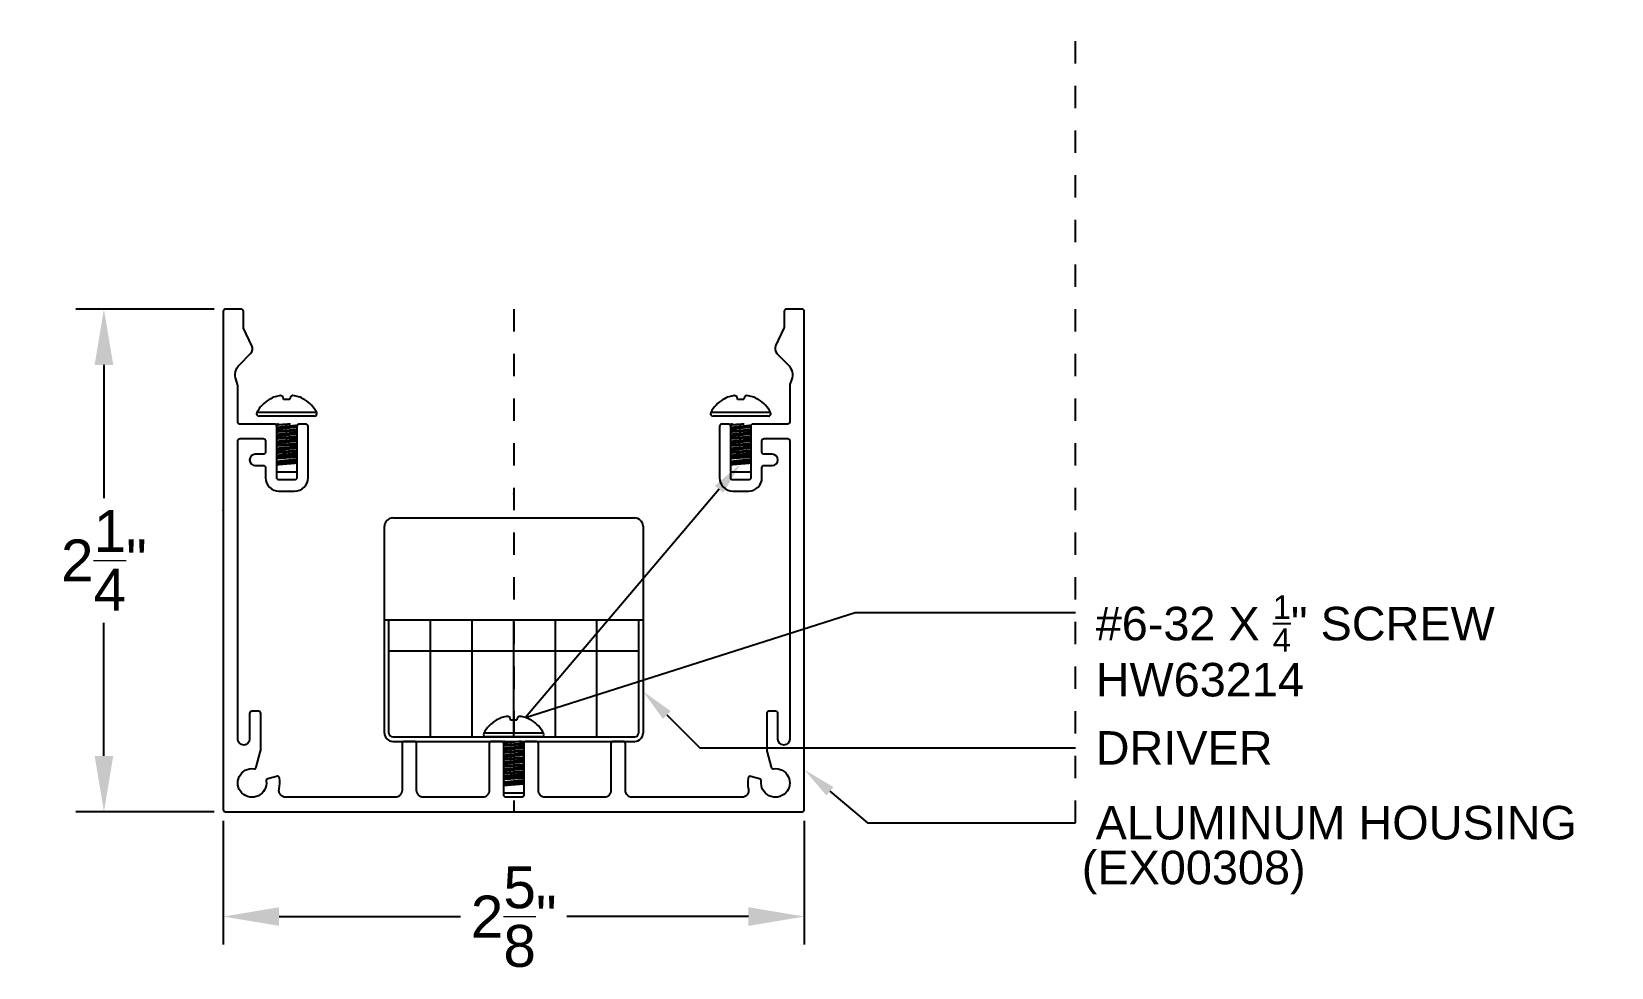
# Model space of a CAD drawing. Extents: x -2.16 to 4.91, y -0.7 to 3.49.
import ezdxf
from ezdxf import colors
from ezdxf.entities.mleader import LeaderData, LeaderLine
from ezdxf.math import Vec2, Vec3

# ---------------------------------------------------------------- set-up
doc = ezdxf.new("R2010")
doc.units = 0
doc.header["$LTSCALE"] = 0.5
doc.header["$MEASUREMENT"] = 0
doc.linetypes.add('PHANTOM', pattern=[0.5, 0.25, -0.05, 0.05, -0.05, 0.05, -0.05])
doc.layers.get('0').update_dxf_attribs({"color": 255, "linetype": 'CONTINUOUS'})
doc.layers.get('Defpoints').update_dxf_attribs({"linetype": 'CONTINUOUS'})
doc.layers.add('Construction', color=60, linetype='PHANTOM', plot=False)
doc.layers.add('CUST DWG', color=60, linetype='CONTINUOUS', lineweight=20)
for name, color, linetype in [('Driver', 210, 'CONTINUOUS'), ('FAB DWG', 221, 'CONTINUOUS'), ('Hardware', 242, 'CONTINUOUS'), ('Housing', 150, 'CONTINUOUS')]:
    doc.layers.add(name, color=color, linetype=linetype)
doc.styles.get("Standard").update_dxf_attribs({"font": 'arial.ttf'})
doc.dimstyles.get("Standard").update_dxf_attribs({"dimtxt": 0.18, "dimasz": 0.18, "dimexe": 0.18, "dimexo": 0.0625, "dimgap": 0.09, "dimtad": 0, "dimtih": 1, "dimtoh": 1, "dimdec": 4, "dimzin": 0, "dimdsep": 46, "dimtxsty": 'Standard', "dimcen": 0.09, "dimadec": 0, "dimazin": 0, "dimtfac": 1, "dimtdec": 4, "dimtofl": 0, "dimtmove": 0, "dimatfit": 3, "dimfxl": 1, "dimtolj": 1, "dimtzin": 0, "dimarcsym": 0})

msp = doc.modelspace()

# ---------------------------------------------------------------- texts
at = {"layer": 'FAB DWG', "transparency": 16777216, "insert": (2.54165, -0.17436), "char_height": 0.15, "width": 2.3076853, "attachment_point": 1}
msp.add_mtext('(EX00308)', dxfattribs=at)

# ---------------------------------------------------------------- blocks, each defined once
blk = doc.blocks.new('*D0')
at = {"layer": 'CUST DWG', "color": 0, "lineweight": -2, "transparency": 16777216}
for p, q in [((-1.34, 2.2502), (-1.9589, 2.2502)), ((-1.8339, 2.0002), (-1.8339, 1.4044)), ((-1.8339, 0.2502), (-1.8339, 0.8461)), ((-1.34, 0.0002), (-1.9589, 0.0002))]:
    blk.add_line(p, q, dxfattribs=at)
at = {"layer": 'CUST DWG', "color": 0, "transparency": 16777216}
for points in [[(-1.8755, 2.0002), (-1.7922, 2.0002), (-1.8339, 2.2502)], [(-1.8755, 0.2502), (-1.7922, 0.2502), (-1.8339, 0.0002)]]:
    blk.add_solid(points, dxfattribs=at)
at = {"layer": 'Defpoints', "color": 0, "transparency": 16777216}
for p in [(-1.29, 2.2502), (-1.8339, 0.0002), (-1.29, 0.0002)]:
    blk.add_point(p, dxfattribs=at)
at = {"layer": 'CUST DWG', "color": 0, "transparency": 16777216, "insert": (-1.8339, 1.1252), "char_height": 0.1875, "attachment_point": 5}
blk.add_mtext('\\A1;2{\\H1x;\\S1/4;}"', dxfattribs=at)
blk = doc.blocks.new('*D1')
at = {"layer": 'CUST DWG', "color": 0, "lineweight": -2, "transparency": 16777216}
for p, q in [((-1.3, -0.0398), (-1.3, -0.594)), ((1.3, -0.0398), (1.3, -0.594)), ((-1.05, -0.469), (-0.2378, -0.469)), ((1.05, -0.469), (0.2378, -0.469))]:
    blk.add_line(p, q, dxfattribs=at)
at = {"layer": 'CUST DWG', "color": 0, "transparency": 16777216}
for points in [[(-1.05, -0.4273), (-1.05, -0.5106), (-1.3, -0.469)], [(1.05, -0.4273), (1.05, -0.5106), (1.3, -0.469)]]:
    blk.add_solid(points, dxfattribs=at)
at = {"layer": 'Defpoints', "color": 0, "transparency": 16777216}
for p in [(-1.3, 0.0102), (1.3, 0.0102), (1.3, -0.469)]:
    blk.add_point(p, dxfattribs=at)
at = {"layer": 'CUST DWG', "color": 0, "transparency": 16777216, "insert": (0, -0.469), "char_height": 0.1875, "attachment_point": 5}
blk.add_mtext('\\A1;2{\\H1x;\\S5/8;}"', dxfattribs=at)

# ---------------------------------------------------------------- dimensions: what is measured, and where the dimension line sits
at = {"layer": 'CUST DWG', "transparency": 16777216}
dim = msp.add_linear_dim(base=(-1.83386, 0.00025), p1=(-1.29, 2.25025), p2=(-1.29, 0.00025), angle=90, dimstyle='Standard', override={"dimtxt": 0.1875, "dimasz": 0.25, "dimexe": 0.125, "dimexo": 0.05, "dimgap": 0.06, "dimlunit": 4, "dimadec": 3, "dimtdec": 3}, dxfattribs=at)
dim.commit()
dim.dimension.update_dxf_attribs({"geometry": '*D0', "text_midpoint": (-1.83386, 1.12525)})
dim = msp.add_linear_dim(base=(1.3, -0.46896), p1=(-1.3, 0.01025), p2=(1.3, 0.01025), dimstyle='Standard', override={"dimtxt": 0.1875, "dimasz": 0.25, "dimexe": 0.125, "dimexo": 0.05, "dimgap": 0.06, "dimlunit": 4, "dimadec": 3, "dimtdec": 3}, dxfattribs=at)
dim.commit()
dim.dimension.update_dxf_attribs({"geometry": '*D1', "text_midpoint": (0, -0.46896)})

# ---------------------------------------------------------------- linework, layer by layer
at = {"ltscale": 0.5, "transparency": 16777216}
msp.add_point((0, 1.42267), dxfattribs=at)
at = {"layer": 'Construction', "ltscale": 0.5, "transparency": 16777216}
for p, q in [((2.51396, -0.04995), (2.51396, 3.49232)), ((0, 2.25025), (0, 0.00025))]:
    msp.add_line(p, q, dxfattribs=at)
msp.add_point((-1.3, 1.34997), dxfattribs=at)
at = {"layer": 'Driver', "transparency": 16777216}
for p, q in [((-0.5785, 0.35225), (-0.5785, 1.27825)), ((-0.5415, 1.31525), (0.5415, 1.31525)), ((0.5785, 1.27825), (0.5785, 0.35225)), ((-0.5785, 0.85855), (0.5785, 0.85855)), ((-0.5585, 0.35225), (-0.5585, 0.85855)), ((-0.3724, 0.33525), (-0.3724, 0.85855)), ((-0.1862, 0.33525), (-0.1862, 0.85855)), ((0, 0.33525), (0, 0.85855)), ((0.1862, 0.33525), (0.1862, 0.85855)), ((0.3724, 0.33525), (0.3724, 0.85855)), ((0.5585, 0.85855), (0.5585, 0.35225)), ((-0.5585, 0.72055), (0.5585, 0.72055)), ((-0.5415, 0.33525), (0.5415, 0.33525)), ((-0.5415, 0.31525), (0.5415, 0.31525))]:
    msp.add_line(p, q, dxfattribs=at)
for centre, radius, start, end in [((-0.5415, 1.27825), 0.037, 90, 180), ((0.5415, 1.27825), 0.037, 0, 90), ((-0.5415, 0.35225), 0.037, 180, 270), ((-0.5415, 0.35225), 0.017, 180, 270), ((0.5415, 0.35225), 0.037, 270, 0), ((0.5415, 0.35225), 0.017, 270, 0)]:
    msp.add_arc(centre, radius, start, end, dxfattribs=at)
at = {"layer": 'Hardware', "linetype": 'Continuous', "lineweight": 25, "transparency": 16777216}
for p, q in [((-1.09384, 1.84565), (-1.09509, 1.84565)), ((-1.02964, 1.84565), (-1.03179, 1.85782)), ((-1.00161, 1.84565), (-1.02964, 1.84565)), ((-0.99946, 1.85782), (-1.00161, 1.84565)), ((-0.93616, 1.84565), (-0.93741, 1.84565)), ((0.93741, 1.84565), (0.93616, 1.84565)), ((1.00161, 1.84565), (0.99946, 1.85782)), ((1.02964, 1.84565), (1.00161, 1.84565)), ((1.03179, 1.85782), (1.02964, 1.84565)), ((1.09509, 1.84565), (1.09384, 1.84565)), ((-0.88189, 1.78741), (-1.14936, 1.78741)), ((-0.89166, 1.77125), (-1.13959, 1.77125)), ((1.14936, 1.78741), (0.88189, 1.78741)), ((1.13959, 1.77125), (0.89166, 1.77125)), ((-1.06062, 1.60875), (-1.02146, 1.60875)), ((0.97062, 1.60875), (1.00979, 1.60875)), ((-1.06062, 1.52125), (-0.97062, 1.52125)), ((0.97062, 1.52125), (1.06062, 1.52125)), ((-0.07822, 0.40965), (-0.07946, 0.40965)), ((-0.01402, 0.40965), (-0.01616, 0.42182)), ((0.01402, 0.40965), (-0.01402, 0.40965)), ((0.01616, 0.42182), (0.01402, 0.40965)), ((0.07946, 0.40965), (0.07822, 0.40965)), ((0.13374, 0.35141), (-0.13374, 0.35141)), ((0.12396, 0.33525), (-0.12396, 0.33525)), ((-0.045, 0.17275), (-0.00583, 0.17275)), ((-0.045, 0.08525), (0.045, 0.08525))]:
    msp.add_line(p, q, dxfattribs=at)
at = {"layer": 'Hardware', "linetype": 'Continuous', "lineweight": 25, "transparency": 16777216, "flags": 128}
for points in [[(-1.05225, 1.73525), (-1.05779, 1.73474), (-1.06464, 1.73407), (-1.0657, 1.73395)], [(0.979, 1.73525), (0.97346, 1.73474), (0.96661, 1.73407), (0.96555, 1.73395)], [(0.04501, 0.30562), (0.04216, 0.30534), (0.0345, 0.30465), (0.02622, 0.30395), (0.01755, 0.30328), (0.00874, 0.30263), (0, 0.30204), (-0.00874, 0.30145), (-0.01755, 0.30081), (-0.02622, 0.30013), (-0.0345, 0.29944), (-0.04216, 0.29874), (-0.045, 0.29846)]]:
    msp.add_lwpolyline(points, dxfattribs=at)
at = {"layer": 'Hardware', "linetype": 'Continuous', "lineweight": 25, "transparency": 16777216}
for centre, radius, start, end in [((-1.01563, 1.7172), 0.15105, 121.742095, 152.299923), ((-1.016, 1.71532), 0.15181, 110.172699, 120.849387), ((-1.02983, 1.73741), 0.12642, 96.076796, 107.740846), ((-1.05246, 1.82823), 0.0361, 55.059022, 75.153668), ((-0.97879, 1.82823), 0.0361, 104.846332, 124.940978), ((-1.00142, 1.73741), 0.12642, 72.259154, 83.923204), ((-1.01525, 1.71532), 0.15181, 59.150613, 69.827301), ((-1.01563, 1.7172), 0.15105, 27.700077, 58.257905), ((1.01562, 1.7172), 0.15105, 121.742095, 152.299923), ((1.01525, 1.71532), 0.15181, 110.172699, 120.849387), ((1.00142, 1.73741), 0.12642, 96.076796, 107.740846), ((0.97879, 1.82823), 0.0361, 55.059022, 75.153668), ((1.05246, 1.82823), 0.0361, 104.846332, 124.940978), ((1.02983, 1.73741), 0.12642, 72.259154, 83.923204), ((1.016, 1.71532), 0.15181, 59.150613, 69.827301), ((1.01562, 1.7172), 0.15105, 27.700077, 58.257905), ((-1.13959, 1.78228), 0.01104, 152.299923, 270), ((-0.89166, 1.78228), 0.01104, 270, 27.700077), ((0.89166, 1.78228), 0.01104, 152.299923, 270), ((1.13959, 1.78228), 0.01104, 270, 27.700077), ((-0.0142, 0.30141), 0.12642, 96.076796, 107.740846), ((-0.03684, 0.39223), 0.0361, 55.059022, 75.153668), ((0.03684, 0.39223), 0.0361, 104.846332, 124.940978), ((0.0142, 0.30141), 0.12642, 72.259154, 83.923204), ((0, 0.2812), 0.15105, 121.742095, 152.299923), ((-0.00037, 0.27932), 0.15181, 110.172699, 120.849387), ((0.00037, 0.27932), 0.15181, 59.150613, 69.827301), ((0, 0.2812), 0.15105, 27.700077, 58.257905), ((-0.12396, 0.34628), 0.01104, 152.299923, 270), ((0.12396, 0.34628), 0.01104, 270, 27.700077)]:
    msp.add_arc(centre, radius, start, end, dxfattribs=at)
for points, knots in [([(-0.99972, 1.73525), (-1.00209, 1.73507), (-1.00736, 1.73469), (-1.01563, 1.73414), (-1.02446, 1.73355), (-1.03328, 1.7329), (-1.04195, 1.73223), (-1.05023, 1.73153), (-1.0569, 1.73093), (-1.06069, 1.73056), (-1.06207, 1.73042)], [0.40924848, 0.40924848, 0.40924848, 0.40924848, 0.44153543, 0.48034854, 0.51916164, 0.55899839, 0.59954837, 0.64046472, 0.68138106, 0.70616109, 0.70616109, 0.70616109, 0.70616109]), ([(-0.96955, 1.72976), (-0.96986, 1.7297), (-0.97124, 1.72944), (-0.9741, 1.72899), (-0.97885, 1.7283), (-0.9848, 1.72753), (-0.99192, 1.7267), (-0.99962, 1.72587), (-1.00759, 1.72508), (-1.01563, 1.72437), (-1.02366, 1.72366), (-1.03163, 1.72287), (-1.03933, 1.72205), (-1.04645, 1.72121), (-1.05273, 1.7204), (-1.05738, 1.71972), (-1.05978, 1.71933), (-1.06062, 1.71918)], [0.10649482, 0.10649482, 0.10649482, 0.10649482, 0.11947315, 0.16216405, 0.20598935, 0.25957326, 0.31362556, 0.36744263, 0.4203392, 0.47169951, 0.52305982, 0.57595639, 0.62977346, 0.68382576, 0.73740967, 0.78985787, 0.82250496, 0.82250496, 0.82250496, 0.82250496]), ([(-1.01563, 1.71656), (-1.01828, 1.71632), (-1.02366, 1.71584), (-1.03163, 1.71506), (-1.03933, 1.71423), (-1.04645, 1.7134), (-1.05273, 1.71258), (-1.05738, 1.7119), (-1.05977, 1.71152), (-1.06062, 1.71137)], [0, 0, 0, 0, 0.10888429, 0.22102547, 0.33511811, 0.44970944, 0.56330778, 0.67449842, 0.74387232, 0.74387232, 0.74387232, 0.74387232]), ([(-1.01563, 1.70679), (-1.02425, 1.70623), (-1.03333, 1.70557), (-1.04865, 1.70433), (-1.05506, 1.70376), (-1.06062, 1.70322)], [0, 0, 0, 0, 0.25, 0.25, 0.44994078, 0.44994078, 0.44994078, 0.44994078]), ([(-1.01563, 1.70289), (-1.01855, 1.70269), (-1.02446, 1.7023), (-1.03328, 1.70165), (-1.04195, 1.70098), (-1.05023, 1.70028), (-1.05637, 1.69973), (-1.0597, 1.69941), (-1.06062, 1.69931)], [0, 0, 0, 0, 0.07469065, 0.15135117, 0.2293842, 0.30812225, 0.3868603, 0.41809835, 0.41809835, 0.41809835, 0.41809835]), ([(-0.97062, 1.72175), (-0.97114, 1.72166), (-0.97168, 1.72157), (-0.97408, 1.72118), (-0.97621, 1.72086), (-0.98345, 1.71987), (-0.98941, 1.71916), (-1.00226, 1.71778), (-1.00911, 1.71712), (-1.01563, 1.71656)], [0.33618841, 0.33618841, 0.33618841, 0.33618841, 0.375, 0.375, 0.5, 0.5, 0.75, 0.75, 1, 1, 1, 1]), ([(-0.97062, 1.71036), (-0.97155, 1.71027), (-0.97488, 1.70995), (-0.98102, 1.7094), (-0.9893, 1.7087), (-0.99797, 1.70803), (-1.00679, 1.70738), (-1.0127, 1.70699), (-1.01563, 1.70679)], [0.58190165, 0.58190165, 0.58190165, 0.58190165, 0.6131397, 0.69187775, 0.7706158, 0.84864883, 0.92530935, 1, 1, 1, 1]), ([(-0.97062, 1.70646), (-0.97619, 1.70591), (-0.9826, 1.70535), (-0.99792, 1.70411), (-1.007, 1.70345), (-1.01563, 1.70289)], [0.55005922, 0.55005922, 0.55005922, 0.55005922, 0.75, 0.75, 1, 1, 1, 1]), ([(-0.97062, 1.69831), (-0.9717, 1.69812), (-0.97415, 1.69773), (-0.97885, 1.69705), (-0.9848, 1.69628), (-0.99192, 1.69545), (-0.99962, 1.69462), (-1.00759, 1.69383), (-1.01297, 1.69336), (-1.01563, 1.69312)], [0.25621606, 0.25621606, 0.25621606, 0.25621606, 0.34378676, 0.43669614, 0.55029369, 0.66488422, 0.77897607, 0.89111647, 1, 1, 1, 1]), ([(1.03153, 1.73525), (1.02916, 1.73507), (1.02389, 1.73469), (1.01562, 1.73414), (1.00679, 1.73355), (0.99797, 1.7329), (0.9893, 1.73223), (0.98102, 1.73153), (0.97435, 1.73093), (0.97056, 1.73056), (0.96918, 1.73042)], [0.40924848, 0.40924848, 0.40924848, 0.40924848, 0.44153543, 0.48034854, 0.51916164, 0.55899839, 0.59954837, 0.64046472, 0.68138106, 0.70616109, 0.70616109, 0.70616109, 0.70616109]), ([(1.0617, 1.72976), (1.06139, 1.7297), (1.06001, 1.72944), (1.05715, 1.72899), (1.0524, 1.7283), (1.04645, 1.72753), (1.03933, 1.7267), (1.03163, 1.72587), (1.02366, 1.72508), (1.01562, 1.72437), (1.00759, 1.72366), (0.99962, 1.72287), (0.99192, 1.72205), (0.9848, 1.72121), (0.97852, 1.7204), (0.97387, 1.71972), (0.97147, 1.71933), (0.97062, 1.71918)], [0.10649482, 0.10649482, 0.10649482, 0.10649482, 0.11947315, 0.16216405, 0.20598935, 0.25957326, 0.31362556, 0.36744263, 0.4203392, 0.47169951, 0.52305982, 0.57595639, 0.62977346, 0.68382576, 0.73740967, 0.78985787, 0.82250496, 0.82250496, 0.82250496, 0.82250496]), ([(1.01562, 1.71656), (1.01297, 1.71632), (1.00759, 1.71584), (0.99962, 1.71506), (0.99192, 1.71423), (0.9848, 1.7134), (0.97852, 1.71258), (0.97387, 1.7119), (0.97148, 1.71152), (0.97062, 1.71137)], [0, 0, 0, 0, 0.10888429, 0.22102547, 0.33511811, 0.44970944, 0.56330778, 0.67449842, 0.74387232, 0.74387232, 0.74387232, 0.74387232]), ([(1.01562, 1.70679), (1.007, 1.70623), (0.99792, 1.70557), (0.9826, 1.70433), (0.97619, 1.70376), (0.97062, 1.70322)], [0, 0, 0, 0, 0.25, 0.25, 0.44994078, 0.44994078, 0.44994078, 0.44994078]), ([(1.01562, 1.70289), (1.0127, 1.70269), (1.00679, 1.7023), (0.99797, 1.70165), (0.9893, 1.70098), (0.98102, 1.70028), (0.97488, 1.69973), (0.97155, 1.69941), (0.97062, 1.69931)], [0, 0, 0, 0, 0.07469065, 0.15135117, 0.2293842, 0.30812225, 0.3868603, 0.41809835, 0.41809835, 0.41809835, 0.41809835]), ([(1.06062, 1.72175), (1.06011, 1.72166), (1.05957, 1.72157), (1.05717, 1.72118), (1.05504, 1.72086), (1.0478, 1.71987), (1.04184, 1.71916), (1.02899, 1.71778), (1.02214, 1.71712), (1.01562, 1.71656)], [0.33618841, 0.33618841, 0.33618841, 0.33618841, 0.375, 0.375, 0.5, 0.5, 0.75, 0.75, 1, 1, 1, 1]), ([(1.06062, 1.71036), (1.0597, 1.71027), (1.05637, 1.70995), (1.05023, 1.7094), (1.04195, 1.7087), (1.03328, 1.70803), (1.02446, 1.70738), (1.01855, 1.70699), (1.01562, 1.70679)], [0.58190165, 0.58190165, 0.58190165, 0.58190165, 0.6131397, 0.69187775, 0.7706158, 0.84864883, 0.92530935, 1, 1, 1, 1]), ([(1.06062, 1.70646), (1.05506, 1.70591), (1.04865, 1.70535), (1.03333, 1.70411), (1.02425, 1.70345), (1.01562, 1.70289)], [0.55005922, 0.55005922, 0.55005922, 0.55005922, 0.75, 0.75, 1, 1, 1, 1]), ([(1.06062, 1.69831), (1.05955, 1.69812), (1.0571, 1.69773), (1.0524, 1.69705), (1.04645, 1.69628), (1.03933, 1.69545), (1.03163, 1.69462), (1.02366, 1.69383), (1.01828, 1.69336), (1.01562, 1.69312)], [0.25621606, 0.25621606, 0.25621606, 0.25621606, 0.34378676, 0.43669614, 0.55029369, 0.66488422, 0.77897607, 0.89111647, 1, 1, 1, 1]), ([(-1.01563, 1.69312), (-1.02214, 1.69256), (-1.02899, 1.6919), (-1.04184, 1.69052), (-1.0478, 1.68981), (-1.05504, 1.68881), (-1.05717, 1.6885), (-1.05957, 1.68811), (-1.06011, 1.68802), (-1.06062, 1.68793)], [0, 0, 0, 0, 0.25, 0.25, 0.5, 0.5, 0.625, 0.625, 0.66381159, 0.66381159, 0.66381159, 0.66381159]), ([(-1.01563, 1.68531), (-1.01828, 1.68507), (-1.02366, 1.68459), (-1.03163, 1.68381), (-1.03933, 1.68298), (-1.04645, 1.68215), (-1.05273, 1.68133), (-1.05738, 1.68065), (-1.05977, 1.68027), (-1.06062, 1.68012)], [0, 0, 0, 0, 0.10888429, 0.22102547, 0.33511811, 0.44970944, 0.56330778, 0.67449842, 0.74387232, 0.74387232, 0.74387232, 0.74387232]), ([(-1.01563, 1.67554), (-1.02425, 1.67498), (-1.03333, 1.67432), (-1.04865, 1.67308), (-1.05506, 1.67251), (-1.06062, 1.67197)], [0, 0, 0, 0, 0.25, 0.25, 0.44994078, 0.44994078, 0.44994078, 0.44994078]), ([(-1.01563, 1.67164), (-1.01855, 1.67144), (-1.02446, 1.67105), (-1.03328, 1.6704), (-1.04195, 1.66973), (-1.05023, 1.66903), (-1.05637, 1.66848), (-1.0597, 1.66816), (-1.06062, 1.66806)], [0, 0, 0, 0, 0.07469065, 0.15135117, 0.2293842, 0.30812225, 0.3868603, 0.41809835, 0.41809835, 0.41809835, 0.41809835]), ([(-1.01563, 1.66187), (-1.02214, 1.66131), (-1.02899, 1.66065), (-1.04184, 1.65927), (-1.0478, 1.65856), (-1.05504, 1.65756), (-1.05717, 1.65725), (-1.05957, 1.65686), (-1.06011, 1.65677), (-1.06062, 1.65668)], [0, 0, 0, 0, 0.25, 0.25, 0.5, 0.5, 0.625, 0.625, 0.66381159, 0.66381159, 0.66381159, 0.66381159]), ([(-1.01563, 1.65406), (-1.01828, 1.65382), (-1.02366, 1.65334), (-1.03163, 1.65256), (-1.03933, 1.65173), (-1.04645, 1.6509), (-1.05273, 1.65008), (-1.05738, 1.6494), (-1.05977, 1.64902), (-1.06062, 1.64887)], [0, 0, 0, 0, 0.10888429, 0.22102547, 0.33511811, 0.44970944, 0.56330778, 0.67449842, 0.74387232, 0.74387232, 0.74387232, 0.74387232]), ([(-1.01563, 1.64429), (-1.02425, 1.64373), (-1.03333, 1.64307), (-1.04865, 1.64183), (-1.05506, 1.64126), (-1.06062, 1.64072)], [0, 0, 0, 0, 0.25, 0.25, 0.44994078, 0.44994078, 0.44994078, 0.44994078]), ([(-1.01563, 1.64039), (-1.01855, 1.64019), (-1.02446, 1.6398), (-1.03328, 1.63915), (-1.04195, 1.63848), (-1.05023, 1.63778), (-1.05637, 1.63723), (-1.0597, 1.63691), (-1.06062, 1.63681)], [0, 0, 0, 0, 0.07469065, 0.15135117, 0.2293842, 0.30812225, 0.3868603, 0.41809835, 0.41809835, 0.41809835, 0.41809835]), ([(-1.01563, 1.63062), (-1.02214, 1.63006), (-1.02899, 1.6294), (-1.04184, 1.62802), (-1.0478, 1.62731), (-1.05504, 1.62631), (-1.05717, 1.626), (-1.05957, 1.62561), (-1.06011, 1.62552), (-1.06062, 1.62543)], [0, 0, 0, 0, 0.25, 0.25, 0.5, 0.5, 0.625, 0.625, 0.66381159, 0.66381159, 0.66381159, 0.66381159]), ([(-0.97062, 1.6905), (-0.97114, 1.69041), (-0.97168, 1.69032), (-0.97408, 1.68993), (-0.97621, 1.68961), (-0.98345, 1.68862), (-0.98941, 1.68791), (-1.00226, 1.68653), (-1.00911, 1.68587), (-1.01563, 1.68531)], [0.33618841, 0.33618841, 0.33618841, 0.33618841, 0.375, 0.375, 0.5, 0.5, 0.75, 0.75, 1, 1, 1, 1]), ([(-0.97062, 1.67911), (-0.97155, 1.67902), (-0.97488, 1.6787), (-0.98102, 1.67815), (-0.9893, 1.67745), (-0.99797, 1.67678), (-1.00679, 1.67613), (-1.0127, 1.67574), (-1.01563, 1.67554)], [0.58190165, 0.58190165, 0.58190165, 0.58190165, 0.6131397, 0.69187775, 0.7706158, 0.84864883, 0.92530935, 1, 1, 1, 1]), ([(-0.97062, 1.67521), (-0.97619, 1.67466), (-0.9826, 1.6741), (-0.99792, 1.67286), (-1.007, 1.6722), (-1.01563, 1.67164)], [0.55005922, 0.55005922, 0.55005922, 0.55005922, 0.75, 0.75, 1, 1, 1, 1]), ([(-0.97062, 1.66706), (-0.9717, 1.66687), (-0.97415, 1.66648), (-0.97885, 1.6658), (-0.9848, 1.66503), (-0.99192, 1.6642), (-0.99962, 1.66337), (-1.00759, 1.66258), (-1.01297, 1.66211), (-1.01563, 1.66187)], [0.25621606, 0.25621606, 0.25621606, 0.25621606, 0.34378676, 0.43669614, 0.55029369, 0.66488422, 0.77897607, 0.89111647, 1, 1, 1, 1]), ([(-0.97062, 1.65925), (-0.97114, 1.65916), (-0.97168, 1.65907), (-0.97408, 1.65868), (-0.97621, 1.65836), (-0.98345, 1.65737), (-0.98941, 1.65666), (-1.00226, 1.65528), (-1.00911, 1.65462), (-1.01563, 1.65406)], [0.33618841, 0.33618841, 0.33618841, 0.33618841, 0.375, 0.375, 0.5, 0.5, 0.75, 0.75, 1, 1, 1, 1]), ([(-0.97062, 1.64786), (-0.97155, 1.64777), (-0.97488, 1.64745), (-0.98102, 1.6469), (-0.9893, 1.6462), (-0.99797, 1.64553), (-1.00679, 1.64488), (-1.0127, 1.64449), (-1.01563, 1.64429)], [0.58190165, 0.58190165, 0.58190165, 0.58190165, 0.6131397, 0.69187775, 0.7706158, 0.84864883, 0.92530935, 1, 1, 1, 1]), ([(-0.97062, 1.64396), (-0.97619, 1.64341), (-0.9826, 1.64285), (-0.99792, 1.64161), (-1.007, 1.64095), (-1.01563, 1.64039)], [0.55005922, 0.55005922, 0.55005922, 0.55005922, 0.75, 0.75, 1, 1, 1, 1]), ([(-0.97062, 1.63581), (-0.9717, 1.63562), (-0.97415, 1.63523), (-0.97885, 1.63455), (-0.9848, 1.63378), (-0.99192, 1.63295), (-0.99962, 1.63212), (-1.00759, 1.63133), (-1.01297, 1.63086), (-1.01563, 1.63062)], [0.25621606, 0.25621606, 0.25621606, 0.25621606, 0.34378676, 0.43669614, 0.55029369, 0.66488422, 0.77897607, 0.89111647, 1, 1, 1, 1]), ([(-0.97062, 1.628), (-0.97114, 1.62791), (-0.97168, 1.62782), (-0.97408, 1.62743), (-0.97621, 1.62711), (-0.98345, 1.62612), (-0.98941, 1.62541), (-1.00226, 1.62403), (-1.00911, 1.62337), (-1.01563, 1.62281)], [0.33618841, 0.33618841, 0.33618841, 0.33618841, 0.375, 0.375, 0.5, 0.5, 0.75, 0.75, 1, 1, 1, 1]), ([(1.01562, 1.69312), (1.00911, 1.69256), (1.00226, 1.6919), (0.98941, 1.69052), (0.98345, 1.68981), (0.97621, 1.68881), (0.97408, 1.6885), (0.97168, 1.68811), (0.97114, 1.68802), (0.97062, 1.68793)], [0, 0, 0, 0, 0.25, 0.25, 0.5, 0.5, 0.625, 0.625, 0.66381159, 0.66381159, 0.66381159, 0.66381159]), ([(1.01562, 1.68531), (1.01297, 1.68507), (1.00759, 1.68459), (0.99962, 1.68381), (0.99192, 1.68298), (0.9848, 1.68215), (0.97852, 1.68133), (0.97387, 1.68065), (0.97148, 1.68027), (0.97062, 1.68012)], [0, 0, 0, 0, 0.10888429, 0.22102547, 0.33511811, 0.44970944, 0.56330778, 0.67449842, 0.74387232, 0.74387232, 0.74387232, 0.74387232]), ([(1.01562, 1.67554), (1.007, 1.67498), (0.99792, 1.67432), (0.9826, 1.67308), (0.97619, 1.67251), (0.97062, 1.67197)], [0, 0, 0, 0, 0.25, 0.25, 0.44994078, 0.44994078, 0.44994078, 0.44994078]), ([(1.01562, 1.67164), (1.0127, 1.67144), (1.00679, 1.67105), (0.99797, 1.6704), (0.9893, 1.66973), (0.98102, 1.66903), (0.97488, 1.66848), (0.97155, 1.66816), (0.97062, 1.66806)], [0, 0, 0, 0, 0.07469065, 0.15135117, 0.2293842, 0.30812225, 0.3868603, 0.41809835, 0.41809835, 0.41809835, 0.41809835]), ([(1.01562, 1.66187), (1.00911, 1.66131), (1.00226, 1.66065), (0.98941, 1.65927), (0.98345, 1.65856), (0.97621, 1.65756), (0.97408, 1.65725), (0.97168, 1.65686), (0.97114, 1.65677), (0.97062, 1.65668)], [0, 0, 0, 0, 0.25, 0.25, 0.5, 0.5, 0.625, 0.625, 0.66381159, 0.66381159, 0.66381159, 0.66381159]), ([(1.01562, 1.65406), (1.01297, 1.65382), (1.00759, 1.65334), (0.99962, 1.65256), (0.99192, 1.65173), (0.9848, 1.6509), (0.97852, 1.65008), (0.97387, 1.6494), (0.97148, 1.64902), (0.97062, 1.64887)], [0, 0, 0, 0, 0.10888429, 0.22102547, 0.33511811, 0.44970944, 0.56330778, 0.67449842, 0.74387232, 0.74387232, 0.74387232, 0.74387232]), ([(1.01562, 1.64429), (1.007, 1.64373), (0.99792, 1.64307), (0.9826, 1.64183), (0.97619, 1.64126), (0.97062, 1.64072)], [0, 0, 0, 0, 0.25, 0.25, 0.44994078, 0.44994078, 0.44994078, 0.44994078]), ([(1.01562, 1.64039), (1.0127, 1.64019), (1.00679, 1.6398), (0.99797, 1.63915), (0.9893, 1.63848), (0.98102, 1.63778), (0.97488, 1.63723), (0.97155, 1.63691), (0.97062, 1.63681)], [0, 0, 0, 0, 0.07469065, 0.15135117, 0.2293842, 0.30812225, 0.3868603, 0.41809835, 0.41809835, 0.41809835, 0.41809835]), ([(1.01562, 1.63062), (1.00911, 1.63006), (1.00226, 1.6294), (0.98941, 1.62802), (0.98345, 1.62731), (0.97621, 1.62631), (0.97408, 1.626), (0.97168, 1.62561), (0.97114, 1.62552), (0.97062, 1.62543)], [0, 0, 0, 0, 0.25, 0.25, 0.5, 0.5, 0.625, 0.625, 0.66381159, 0.66381159, 0.66381159, 0.66381159]), ([(1.06062, 1.6905), (1.06011, 1.69041), (1.05957, 1.69032), (1.05717, 1.68993), (1.05504, 1.68961), (1.0478, 1.68862), (1.04184, 1.68791), (1.02899, 1.68653), (1.02214, 1.68587), (1.01562, 1.68531)], [0.33618841, 0.33618841, 0.33618841, 0.33618841, 0.375, 0.375, 0.5, 0.5, 0.75, 0.75, 1, 1, 1, 1]), ([(1.06062, 1.67911), (1.0597, 1.67902), (1.05637, 1.6787), (1.05023, 1.67815), (1.04195, 1.67745), (1.03328, 1.67678), (1.02446, 1.67613), (1.01855, 1.67574), (1.01562, 1.67554)], [0.58190165, 0.58190165, 0.58190165, 0.58190165, 0.6131397, 0.69187775, 0.7706158, 0.84864883, 0.92530935, 1, 1, 1, 1]), ([(1.06062, 1.67521), (1.05506, 1.67466), (1.04865, 1.6741), (1.03333, 1.67286), (1.02425, 1.6722), (1.01562, 1.67164)], [0.55005922, 0.55005922, 0.55005922, 0.55005922, 0.75, 0.75, 1, 1, 1, 1]), ([(1.06062, 1.66706), (1.05955, 1.66687), (1.0571, 1.66648), (1.0524, 1.6658), (1.04645, 1.66503), (1.03933, 1.6642), (1.03163, 1.66337), (1.02366, 1.66258), (1.01828, 1.66211), (1.01562, 1.66187)], [0.25621606, 0.25621606, 0.25621606, 0.25621606, 0.34378676, 0.43669614, 0.55029369, 0.66488422, 0.77897607, 0.89111647, 1, 1, 1, 1]), ([(1.06062, 1.65925), (1.06011, 1.65916), (1.05957, 1.65907), (1.05717, 1.65868), (1.05504, 1.65836), (1.0478, 1.65737), (1.04184, 1.65666), (1.02899, 1.65528), (1.02214, 1.65462), (1.01562, 1.65406)], [0.33618841, 0.33618841, 0.33618841, 0.33618841, 0.375, 0.375, 0.5, 0.5, 0.75, 0.75, 1, 1, 1, 1]), ([(1.06062, 1.64786), (1.0597, 1.64777), (1.05637, 1.64745), (1.05023, 1.6469), (1.04195, 1.6462), (1.03328, 1.64553), (1.02446, 1.64488), (1.01855, 1.64449), (1.01562, 1.64429)], [0.58190165, 0.58190165, 0.58190165, 0.58190165, 0.6131397, 0.69187775, 0.7706158, 0.84864883, 0.92530935, 1, 1, 1, 1]), ([(1.06062, 1.64396), (1.05506, 1.64341), (1.04865, 1.64285), (1.03333, 1.64161), (1.02425, 1.64095), (1.01562, 1.64039)], [0.55005922, 0.55005922, 0.55005922, 0.55005922, 0.75, 0.75, 1, 1, 1, 1]), ([(1.06062, 1.63581), (1.05955, 1.63562), (1.0571, 1.63523), (1.0524, 1.63455), (1.04645, 1.63378), (1.03933, 1.63295), (1.03163, 1.63212), (1.02366, 1.63133), (1.01828, 1.63086), (1.01562, 1.63062)], [0.25621606, 0.25621606, 0.25621606, 0.25621606, 0.34378676, 0.43669614, 0.55029369, 0.66488422, 0.77897607, 0.89111647, 1, 1, 1, 1]), ([(1.06062, 1.628), (1.06011, 1.62791), (1.05957, 1.62782), (1.05717, 1.62743), (1.05504, 1.62711), (1.0478, 1.62612), (1.04184, 1.62541), (1.02899, 1.62403), (1.02214, 1.62337), (1.01562, 1.62281)], [0.33618841, 0.33618841, 0.33618841, 0.33618841, 0.375, 0.375, 0.5, 0.5, 0.75, 0.75, 1, 1, 1, 1]), ([(-1.01563, 1.62281), (-1.01828, 1.62257), (-1.02366, 1.62209), (-1.03163, 1.62131), (-1.03933, 1.62048), (-1.04645, 1.61965), (-1.05273, 1.61883), (-1.05738, 1.61815), (-1.05977, 1.61777), (-1.06062, 1.61762)], [0, 0, 0, 0, 0.10888429, 0.22102547, 0.33511811, 0.44970944, 0.56330778, 0.67449842, 0.74387232, 0.74387232, 0.74387232, 0.74387232]), ([(-1.01563, 1.61304), (-1.02496, 1.61243), (-1.03483, 1.61171), (-1.04997, 1.61047), (-1.05563, 1.60996), (-1.06062, 1.60947)], [0, 0, 0, 0, 0.5, 0.5, 0.83165189, 0.83165189, 0.83165189, 0.83165189]), ([(-1.02146, 1.60875), (-1.02326, 1.6086), (-1.02688, 1.6083), (-1.03225, 1.60783), (-1.03756, 1.60735), (-1.04278, 1.60685), (-1.04783, 1.60634), (-1.05272, 1.60583), (-1.05698, 1.60535), (-1.05956, 1.60505), (-1.06062, 1.60492)], [0, 0, 0, 0, 0.04974812, 0.09949631, 0.15056814, 0.20164002, 0.25351964, 0.30539927, 0.35878298, 0.39858523, 0.39858523, 0.39858523, 0.39858523]), ([(-1.01563, 1.59937), (-1.02214, 1.59881), (-1.02899, 1.59815), (-1.04184, 1.59677), (-1.0478, 1.59606), (-1.05504, 1.59506), (-1.05717, 1.59475), (-1.05957, 1.59436), (-1.06011, 1.59427), (-1.06062, 1.59418)], [0, 0, 0, 0, 0.25, 0.25, 0.5, 0.5, 0.625, 0.625, 0.66381159, 0.66381159, 0.66381159, 0.66381159]), ([(-1.01563, 1.59156), (-1.01828, 1.59132), (-1.02366, 1.59084), (-1.03163, 1.59006), (-1.03933, 1.58923), (-1.04645, 1.5884), (-1.05273, 1.58758), (-1.05738, 1.5869), (-1.05977, 1.58652), (-1.06062, 1.58637)], [0, 0, 0, 0, 0.108892, 0.22104113, 0.33514185, 0.44974129, 0.56334768, 0.6745462, 0.74392519, 0.74392519, 0.74392519, 0.74392519]), ([(-1.06062, 1.58179), (-1.05956, 1.5819), (-1.05723, 1.58214), (-1.05337, 1.5825), (-1.04913, 1.58288), (-1.04467, 1.58326), (-1.03998, 1.58364), (-1.03506, 1.58402), (-1.02935, 1.58443), (-1.02286, 1.58488), (-1.01805, 1.58519), (-1.01563, 1.58534)], [0.47841806, 0.47841806, 0.47841806, 0.47841806, 0.52699168, 0.58115929, 0.63532691, 0.68861975, 0.74191258, 0.79675308, 0.85159355, 0.92529749, 1, 1, 1, 1]), ([(-1.01563, 1.57236), (-1.01725, 1.57222), (-1.02051, 1.57192), (-1.0254, 1.57145), (-1.03025, 1.57096), (-1.03498, 1.57045), (-1.03953, 1.56994), (-1.04389, 1.56943), (-1.04809, 1.56891), (-1.05204, 1.56838), (-1.05568, 1.56787), (-1.0585, 1.56745), (-1.06008, 1.5672), (-1.06062, 1.56711)], [0, 0, 0, 0, 0.04868219, 0.09736448, 0.14745941, 0.19755443, 0.24627158, 0.29498877, 0.34511525, 0.39524173, 0.44405784, 0.4928739, 0.51931154, 0.51931154, 0.51931154, 0.51931154]), ([(-1.01563, 1.56812), (-1.02214, 1.56756), (-1.02899, 1.5669), (-1.04184, 1.56552), (-1.0478, 1.56481), (-1.05504, 1.56381), (-1.05717, 1.5635), (-1.05957, 1.56311), (-1.06011, 1.56302), (-1.06062, 1.56293)], [0, 0, 0, 0, 0.25, 0.25, 0.5, 0.5, 0.625, 0.625, 0.66381159, 0.66381159, 0.66381159, 0.66381159]), ([(-1.01563, 1.56031), (-1.01828, 1.56007), (-1.02366, 1.55959), (-1.03163, 1.55881), (-1.03933, 1.55798), (-1.04645, 1.55715), (-1.05273, 1.55633), (-1.05738, 1.55565), (-1.05977, 1.55527), (-1.06062, 1.55512)], [0, 0, 0, 0, 0.10889728, 0.22105186, 0.33515812, 0.44976312, 0.56337503, 0.67457894, 0.74396143, 0.74396143, 0.74396143, 0.74396143]), ([(-1.06062, 1.554), (-1.06028, 1.55405), (-1.05905, 1.55421), (-1.0568, 1.5545), (-1.0537, 1.55486), (-1.05032, 1.55523), (-1.04666, 1.55561), (-1.04276, 1.55599), (-1.03869, 1.55637), (-1.03443, 1.55675), (-1.02998, 1.55712), (-1.02533, 1.55749), (-1.02054, 1.55786), (-1.01727, 1.55809), (-1.01563, 1.55821)], [0.37965033, 0.37965033, 0.37965033, 0.37965033, 0.401502, 0.45519341, 0.50803302, 0.56087267, 0.61521597, 0.66955928, 0.72292292, 0.77628654, 0.83120078, 0.88611496, 0.94283248, 1, 1, 1, 1]), ([(-0.97062, 1.61661), (-0.97155, 1.61652), (-0.97488, 1.6162), (-0.98102, 1.61565), (-0.9893, 1.61495), (-0.99797, 1.61428), (-1.00679, 1.61363), (-1.0127, 1.61324), (-1.01563, 1.61304)], [0.58190165, 0.58190165, 0.58190165, 0.58190165, 0.6131397, 0.69187775, 0.7706158, 0.84864883, 0.92530935, 1, 1, 1, 1]), ([(-0.97062, 1.61271), (-0.97619, 1.61216), (-0.9826, 1.6116), (-0.99792, 1.61036), (-1.007, 1.6097), (-1.01563, 1.60914)], [0.55005922, 0.55005922, 0.55005922, 0.55005922, 0.75, 0.75, 1, 1, 1, 1]), ([(-0.97062, 1.60456), (-0.9717, 1.60437), (-0.97415, 1.60398), (-0.97885, 1.6033), (-0.9848, 1.60253), (-0.99192, 1.6017), (-0.99962, 1.60087), (-1.00759, 1.60008), (-1.01297, 1.59961), (-1.01563, 1.59937)], [0.25621606, 0.25621606, 0.25621606, 0.25621606, 0.34378676, 0.43669614, 0.55029369, 0.66488422, 0.77897607, 0.89111647, 1, 1, 1, 1]), ([(-0.97062, 1.59675), (-0.97114, 1.59666), (-0.97168, 1.59657), (-0.97408, 1.59618), (-0.97621, 1.59586), (-0.98345, 1.59487), (-0.98941, 1.59416), (-1.00226, 1.59278), (-1.00911, 1.59212), (-1.01563, 1.59156)], [0.33618841, 0.33618841, 0.33618841, 0.33618841, 0.375, 0.375, 0.5, 0.5, 0.75, 0.75, 1, 1, 1, 1]), ([(-1.01563, 1.58534), (-1.01386, 1.58546), (-1.01034, 1.58568), (-1.00503, 1.58603), (-0.99975, 1.5864), (-0.99456, 1.58677), (-0.98957, 1.58715), (-0.98476, 1.58753), (-0.98011, 1.58792), (-0.97571, 1.5883), (-0.97261, 1.58858), (-0.97097, 1.58873), (-0.97062, 1.58877)], [0, 0, 0, 0, 0.04842789, 0.09685583, 0.14668985, 0.1965239, 0.24496897, 0.29341405, 0.34326421, 0.39311436, 0.44159715, 0.45490075, 0.45490075, 0.45490075, 0.45490075]), ([(-0.97062, 1.57731), (-0.97172, 1.57716), (-0.97406, 1.57684), (-0.97788, 1.57635), (-0.98207, 1.57584), (-0.98654, 1.57531), (-0.99121, 1.57479), (-0.99599, 1.57427), (-1.0009, 1.57377), (-1.00595, 1.57326), (-1.01089, 1.57279), (-1.01412, 1.5725), (-1.01563, 1.57236)], [0.47364794, 0.47364794, 0.47364794, 0.47364794, 0.52338167, 0.57634471, 0.62930781, 0.68381802, 0.73832823, 0.79115496, 0.84398164, 0.89834496, 0.95270818, 1, 1, 1, 1]), ([(-0.97062, 1.57331), (-0.9717, 1.57312), (-0.97415, 1.57273), (-0.97885, 1.57205), (-0.9848, 1.57128), (-0.99192, 1.57045), (-0.99962, 1.56962), (-1.00759, 1.56883), (-1.01297, 1.56836), (-1.01563, 1.56812)], [0.25621606, 0.25621606, 0.25621606, 0.25621606, 0.34378676, 0.43669614, 0.55029369, 0.66488422, 0.77897607, 0.89111647, 1, 1, 1, 1]), ([(-0.97062, 1.5655), (-0.97114, 1.56541), (-0.97168, 1.56532), (-0.97408, 1.56493), (-0.97621, 1.56461), (-0.98345, 1.56362), (-0.98941, 1.56291), (-1.00226, 1.56153), (-1.00911, 1.56087), (-1.01563, 1.56031)], [0.33618841, 0.33618841, 0.33618841, 0.33618841, 0.375, 0.375, 0.5, 0.5, 0.75, 0.75, 1, 1, 1, 1]), ([(-1.01563, 1.55821), (-1.01406, 1.55832), (-1.01093, 1.55855), (-1.00622, 1.5589), (-1.00152, 1.55927), (-0.99692, 1.55964), (-0.99248, 1.56002), (-0.9882, 1.5604), (-0.98407, 1.56079), (-0.98016, 1.56117), (-0.97653, 1.56154), (-0.97336, 1.56188), (-0.97146, 1.5621), (-0.97062, 1.5622)], [0, 0, 0, 0, 0.04794539, 0.09589085, 0.14522835, 0.19456589, 0.24252944, 0.290493, 0.3398471, 0.38920119, 0.43721148, 0.48522174, 0.52633877, 0.52633877, 0.52633877, 0.52633877]), ([(1.01562, 1.62281), (1.01297, 1.62257), (1.00759, 1.62209), (0.99962, 1.62131), (0.99192, 1.62048), (0.9848, 1.61965), (0.97852, 1.61883), (0.97387, 1.61815), (0.97148, 1.61777), (0.97062, 1.61762)], [0, 0, 0, 0, 0.10888429, 0.22102547, 0.33511811, 0.44970944, 0.56330778, 0.67449842, 0.74387232, 0.74387232, 0.74387232, 0.74387232]), ([(1.01562, 1.61304), (1.00629, 1.61243), (0.99642, 1.61171), (0.98128, 1.61047), (0.97562, 1.60996), (0.97062, 1.60947)], [0, 0, 0, 0, 0.5, 0.5, 0.83165189, 0.83165189, 0.83165189, 0.83165189]), ([(1.00979, 1.60875), (1.00799, 1.6086), (1.00437, 1.6083), (0.999, 1.60783), (0.99369, 1.60735), (0.98847, 1.60685), (0.98342, 1.60634), (0.97853, 1.60583), (0.97427, 1.60535), (0.97169, 1.60505), (0.97062, 1.60492)], [0, 0, 0, 0, 0.04974812, 0.09949631, 0.15056814, 0.20164002, 0.25351964, 0.30539927, 0.35878298, 0.39858523, 0.39858523, 0.39858523, 0.39858523]), ([(1.01562, 1.59937), (1.00911, 1.59881), (1.00226, 1.59815), (0.98941, 1.59677), (0.98345, 1.59606), (0.97621, 1.59506), (0.97408, 1.59475), (0.97168, 1.59436), (0.97114, 1.59427), (0.97062, 1.59418)], [0, 0, 0, 0, 0.25, 0.25, 0.5, 0.5, 0.625, 0.625, 0.66381159, 0.66381159, 0.66381159, 0.66381159]), ([(1.01562, 1.59156), (1.01297, 1.59132), (1.00759, 1.59084), (0.99962, 1.59006), (0.99192, 1.58923), (0.9848, 1.5884), (0.97852, 1.58758), (0.97387, 1.5869), (0.97148, 1.58652), (0.97062, 1.58637)], [0, 0, 0, 0, 0.108892, 0.22104113, 0.33514185, 0.44974129, 0.56334768, 0.6745462, 0.74392519, 0.74392519, 0.74392519, 0.74392519]), ([(0.97062, 1.58179), (0.97169, 1.5819), (0.97402, 1.58214), (0.97788, 1.5825), (0.98212, 1.58288), (0.98658, 1.58326), (0.99127, 1.58364), (0.99619, 1.58402), (1.0019, 1.58443), (1.00839, 1.58488), (1.0132, 1.58519), (1.01562, 1.58534)], [0.47841806, 0.47841806, 0.47841806, 0.47841806, 0.52699168, 0.58115929, 0.63532691, 0.68861975, 0.74191258, 0.79675308, 0.85159355, 0.92529749, 1, 1, 1, 1]), ([(1.01562, 1.57236), (1.014, 1.57222), (1.01074, 1.57192), (1.00585, 1.57145), (1.001, 1.57096), (0.99627, 1.57045), (0.99172, 1.56994), (0.98736, 1.56943), (0.98316, 1.56891), (0.97921, 1.56838), (0.97557, 1.56787), (0.97275, 1.56745), (0.97117, 1.5672), (0.97062, 1.56711)], [0, 0, 0, 0, 0.04868219, 0.09736448, 0.14745941, 0.19755443, 0.24627158, 0.29498877, 0.34511525, 0.39524173, 0.44405784, 0.4928739, 0.51931154, 0.51931154, 0.51931154, 0.51931154]), ([(1.01562, 1.56812), (1.00911, 1.56756), (1.00226, 1.5669), (0.98941, 1.56552), (0.98345, 1.56481), (0.97621, 1.56381), (0.97408, 1.5635), (0.97168, 1.56311), (0.97114, 1.56302), (0.97062, 1.56293)], [0, 0, 0, 0, 0.25, 0.25, 0.5, 0.5, 0.625, 0.625, 0.66381159, 0.66381159, 0.66381159, 0.66381159]), ([(1.01562, 1.56031), (1.01297, 1.56007), (1.00759, 1.55959), (0.99962, 1.55881), (0.99192, 1.55798), (0.9848, 1.55715), (0.97852, 1.55633), (0.97387, 1.55565), (0.97148, 1.55527), (0.97062, 1.55512)], [0, 0, 0, 0, 0.10889728, 0.22105186, 0.33515812, 0.44976312, 0.56337503, 0.67457894, 0.74396143, 0.74396143, 0.74396143, 0.74396143]), ([(0.97062, 1.554), (0.97097, 1.55405), (0.9722, 1.55421), (0.97445, 1.5545), (0.97755, 1.55486), (0.98093, 1.55523), (0.98459, 1.55561), (0.98849, 1.55599), (0.99256, 1.55637), (0.99682, 1.55675), (1.00127, 1.55712), (1.00592, 1.55749), (1.01071, 1.55786), (1.01398, 1.55809), (1.01562, 1.55821)], [0.37965033, 0.37965033, 0.37965033, 0.37965033, 0.401502, 0.45519341, 0.50803302, 0.56087267, 0.61521597, 0.66955928, 0.72292292, 0.77628654, 0.83120078, 0.88611496, 0.94283248, 1, 1, 1, 1]), ([(1.06062, 1.61661), (1.0597, 1.61652), (1.05637, 1.6162), (1.05023, 1.61565), (1.04195, 1.61495), (1.03328, 1.61428), (1.02446, 1.61363), (1.01855, 1.61324), (1.01562, 1.61304)], [0.58190165, 0.58190165, 0.58190165, 0.58190165, 0.6131397, 0.69187775, 0.7706158, 0.84864883, 0.92530935, 1, 1, 1, 1]), ([(1.06062, 1.61271), (1.05506, 1.61216), (1.04865, 1.6116), (1.03333, 1.61036), (1.02425, 1.6097), (1.01562, 1.60914)], [0.55005922, 0.55005922, 0.55005922, 0.55005922, 0.75, 0.75, 1, 1, 1, 1]), ([(1.06062, 1.60456), (1.05955, 1.60437), (1.0571, 1.60398), (1.0524, 1.6033), (1.04645, 1.60253), (1.03933, 1.6017), (1.03163, 1.60087), (1.02366, 1.60008), (1.01828, 1.59961), (1.01562, 1.59937)], [0.25621606, 0.25621606, 0.25621606, 0.25621606, 0.34378676, 0.43669614, 0.55029369, 0.66488422, 0.77897607, 0.89111647, 1, 1, 1, 1]), ([(1.06062, 1.59675), (1.06011, 1.59666), (1.05957, 1.59657), (1.05717, 1.59618), (1.05504, 1.59586), (1.0478, 1.59487), (1.04184, 1.59416), (1.02899, 1.59278), (1.02214, 1.59212), (1.01562, 1.59156)], [0.33618841, 0.33618841, 0.33618841, 0.33618841, 0.375, 0.375, 0.5, 0.5, 0.75, 0.75, 1, 1, 1, 1]), ([(1.01562, 1.58534), (1.01739, 1.58546), (1.02091, 1.58568), (1.02622, 1.58603), (1.0315, 1.5864), (1.03669, 1.58677), (1.04168, 1.58715), (1.04649, 1.58753), (1.05114, 1.58792), (1.05554, 1.5883), (1.05864, 1.58858), (1.06028, 1.58873), (1.06062, 1.58877)], [0, 0, 0, 0, 0.04842789, 0.09685583, 0.14668985, 0.1965239, 0.24496897, 0.29341405, 0.34326421, 0.39311436, 0.44159715, 0.45490075, 0.45490075, 0.45490075, 0.45490075]), ([(1.06062, 1.57731), (1.05953, 1.57716), (1.05719, 1.57684), (1.05337, 1.57635), (1.04918, 1.57584), (1.04471, 1.57531), (1.04004, 1.57479), (1.03526, 1.57427), (1.03035, 1.57377), (1.0253, 1.57326), (1.02036, 1.57279), (1.01713, 1.5725), (1.01562, 1.57236)], [0.47364794, 0.47364794, 0.47364794, 0.47364794, 0.52338167, 0.57634471, 0.62930781, 0.68381802, 0.73832823, 0.79115496, 0.84398164, 0.89834496, 0.95270818, 1, 1, 1, 1]), ([(1.06062, 1.57331), (1.05955, 1.57312), (1.0571, 1.57273), (1.0524, 1.57205), (1.04645, 1.57128), (1.03933, 1.57045), (1.03163, 1.56962), (1.02366, 1.56883), (1.01828, 1.56836), (1.01562, 1.56812)], [0.25621606, 0.25621606, 0.25621606, 0.25621606, 0.34378676, 0.43669614, 0.55029369, 0.66488422, 0.77897607, 0.89111647, 1, 1, 1, 1]), ([(1.06062, 1.5655), (1.06011, 1.56541), (1.05957, 1.56532), (1.05717, 1.56493), (1.05504, 1.56461), (1.0478, 1.56362), (1.04184, 1.56291), (1.02899, 1.56153), (1.02214, 1.56087), (1.01562, 1.56031)], [0.33618841, 0.33618841, 0.33618841, 0.33618841, 0.375, 0.375, 0.5, 0.5, 0.75, 0.75, 1, 1, 1, 1]), ([(1.01562, 1.55821), (1.01719, 1.55832), (1.02032, 1.55855), (1.02503, 1.5589), (1.02973, 1.55927), (1.03433, 1.55964), (1.03877, 1.56002), (1.04305, 1.5604), (1.04718, 1.56079), (1.05109, 1.56117), (1.05472, 1.56154), (1.05789, 1.56188), (1.05979, 1.5621), (1.06062, 1.5622)], [0, 0, 0, 0, 0.04794539, 0.09589085, 0.14522835, 0.19456589, 0.24252944, 0.290493, 0.3398471, 0.38920119, 0.43721148, 0.48522174, 0.52633877, 0.52633877, 0.52633877, 0.52633877]), ([(-0.03982, 0.31525), (-0.04067, 0.31512), (-0.0431, 0.31476), (-0.0465, 0.3142), (-0.0485, 0.31372), (-0.04933, 0.31348)], [0.76443536, 0.76443536, 0.76443536, 0.76443536, 0.78985787, 0.84081538, 0.89004167, 0.89004167, 0.89004167, 0.89004167]), ([(0.03293, 0.31525), (0.0322, 0.31515), (0.02926, 0.31478), (0.0237, 0.31413), (0.016, 0.31331), (0.00804, 0.31252), (0, 0.31181), (-0.00804, 0.31109), (-0.016, 0.31031), (-0.0237, 0.30948), (-0.03083, 0.30865), (-0.03711, 0.30783), (-0.0418, 0.30715), (-0.04422, 0.30676), (-0.04509, 0.3066)], [0.29818779, 0.29818779, 0.29818779, 0.29818779, 0.31623064, 0.37027874, 0.42409163, 0.47698409, 0.52834041, 0.57969673, 0.63258919, 0.68640208, 0.74045018, 0.79402993, 0.84647406, 0.88038451, 0.88038451, 0.88038451, 0.88038451]), ([(0.045, 0.30171), (0.04407, 0.30162), (0.04074, 0.3013), (0.0346, 0.30074), (0.02633, 0.30005), (0.01766, 0.29937), (0.00884, 0.29873), (0, 0.29814), (-0.00884, 0.29755), (-0.01766, 0.2969), (-0.02633, 0.29623), (-0.0346, 0.29553), (-0.04074, 0.29498), (-0.04407, 0.29466), (-0.045, 0.29456)], [0.26308298, 0.26308298, 0.26308298, 0.26308298, 0.27931602, 0.32023236, 0.3611487, 0.40169868, 0.44153543, 0.48034854, 0.51916164, 0.55899839, 0.59954837, 0.64046472, 0.68138106, 0.69761396, 0.69761396, 0.69761396, 0.69761396]), ([(0.045, 0.29356), (0.04393, 0.29337), (0.04148, 0.29298), (0.03677, 0.2923), (0.03083, 0.29153), (0.0237, 0.2907), (0.016, 0.28987), (0.00804, 0.28908), (0, 0.28837), (-0.00804, 0.28766), (-0.016, 0.28687), (-0.0237, 0.28605), (-0.03083, 0.28521), (-0.03711, 0.2844), (-0.04175, 0.28372), (-0.04415, 0.28333), (-0.045, 0.28318)], [0.12085699, 0.12085699, 0.12085699, 0.12085699, 0.16216405, 0.20598935, 0.25957326, 0.31362556, 0.36744263, 0.4203392, 0.47169951, 0.52305982, 0.57595639, 0.62977346, 0.68382576, 0.73740967, 0.78985787, 0.82250496, 0.82250496, 0.82250496, 0.82250496]), ([(0.045, 0.28575), (0.04449, 0.28566), (0.04395, 0.28557), (0.04155, 0.28518), (0.03941, 0.28486), (0.03217, 0.28387), (0.02622, 0.28316), (0.01337, 0.28178), (0.00651, 0.28112), (0, 0.28056)], [0.33618841, 0.33618841, 0.33618841, 0.33618841, 0.375, 0.375, 0.5, 0.5, 0.75, 0.75, 1, 1, 1, 1]), ([(0, 0.28056), (-0.00265, 0.28032), (-0.00804, 0.27984), (-0.016, 0.27906), (-0.0237, 0.27823), (-0.03083, 0.2774), (-0.03711, 0.27658), (-0.04176, 0.2759), (-0.04415, 0.27552), (-0.045, 0.27537)], [0, 0, 0, 0, 0.10888429, 0.22102547, 0.33511811, 0.44970944, 0.56330778, 0.67449842, 0.74387232, 0.74387232, 0.74387232, 0.74387232]), ([(0, 0.27079), (-0.00862, 0.27023), (-0.01771, 0.26957), (-0.03303, 0.26833), (-0.03944, 0.26776), (-0.045, 0.26722)], [0, 0, 0, 0, 0.25, 0.25, 0.44994078, 0.44994078, 0.44994078, 0.44994078]), ([(0, 0.26689), (-0.00292, 0.26669), (-0.00884, 0.2663), (-0.01766, 0.26565), (-0.02633, 0.26498), (-0.0346, 0.26428), (-0.04074, 0.26373), (-0.04407, 0.26341), (-0.045, 0.26331)], [0, 0, 0, 0, 0.07469065, 0.15135117, 0.2293842, 0.30812225, 0.3868603, 0.41809835, 0.41809835, 0.41809835, 0.41809835]), ([(0, 0.25712), (-0.00651, 0.25656), (-0.01337, 0.2559), (-0.02622, 0.25452), (-0.03217, 0.25381), (-0.03941, 0.25281), (-0.04155, 0.2525), (-0.04395, 0.25211), (-0.04449, 0.25202), (-0.045, 0.25193)], [0, 0, 0, 0, 0.25, 0.25, 0.5, 0.5, 0.625, 0.625, 0.66381159, 0.66381159, 0.66381159, 0.66381159]), ([(0, 0.24931), (-0.00265, 0.24907), (-0.00804, 0.24859), (-0.016, 0.24781), (-0.0237, 0.24698), (-0.03083, 0.24615), (-0.03711, 0.24533), (-0.04176, 0.24465), (-0.04415, 0.24427), (-0.045, 0.24412)], [0, 0, 0, 0, 0.10888429, 0.22102547, 0.33511811, 0.44970944, 0.56330778, 0.67449842, 0.74387232, 0.74387232, 0.74387232, 0.74387232]), ([(0, 0.23954), (-0.00862, 0.23898), (-0.01771, 0.23832), (-0.03303, 0.23708), (-0.03944, 0.23651), (-0.045, 0.23597)], [0, 0, 0, 0, 0.25, 0.25, 0.44994078, 0.44994078, 0.44994078, 0.44994078]), ([(0, 0.23564), (-0.00292, 0.23544), (-0.00884, 0.23505), (-0.01766, 0.2344), (-0.02633, 0.23373), (-0.0346, 0.23303), (-0.04074, 0.23248), (-0.04407, 0.23216), (-0.045, 0.23206)], [0, 0, 0, 0, 0.07469065, 0.15135117, 0.2293842, 0.30812225, 0.3868603, 0.41809835, 0.41809835, 0.41809835, 0.41809835]), ([(0, 0.22587), (-0.00651, 0.22531), (-0.01337, 0.22465), (-0.02622, 0.22327), (-0.03217, 0.22256), (-0.03941, 0.22156), (-0.04155, 0.22125), (-0.04395, 0.22086), (-0.04449, 0.22077), (-0.045, 0.22068)], [0, 0, 0, 0, 0.25, 0.25, 0.5, 0.5, 0.625, 0.625, 0.66381159, 0.66381159, 0.66381159, 0.66381159]), ([(0, 0.21806), (-0.00265, 0.21782), (-0.00804, 0.21734), (-0.016, 0.21656), (-0.0237, 0.21573), (-0.03083, 0.2149), (-0.03711, 0.21408), (-0.04176, 0.2134), (-0.04415, 0.21302), (-0.045, 0.21287)], [0, 0, 0, 0, 0.10888429, 0.22102547, 0.33511811, 0.44970944, 0.56330778, 0.67449842, 0.74387232, 0.74387232, 0.74387232, 0.74387232]), ([(0.045, 0.27436), (0.04407, 0.27427), (0.04074, 0.27395), (0.0346, 0.2734), (0.02633, 0.2727), (0.01766, 0.27203), (0.00884, 0.27138), (0.00292, 0.27099), (0, 0.27079)], [0.58190165, 0.58190165, 0.58190165, 0.58190165, 0.6131397, 0.69187775, 0.7706158, 0.84864883, 0.92530935, 1, 1, 1, 1]), ([(0.045, 0.27046), (0.03944, 0.26991), (0.03303, 0.26935), (0.01771, 0.26811), (0.00863, 0.26745), (0, 0.26689)], [0.55005922, 0.55005922, 0.55005922, 0.55005922, 0.75, 0.75, 1, 1, 1, 1]), ([(0.045, 0.26231), (0.04393, 0.26212), (0.04148, 0.26173), (0.03677, 0.26105), (0.03083, 0.26028), (0.0237, 0.25945), (0.016, 0.25862), (0.00804, 0.25783), (0.00265, 0.25736), (0, 0.25712)], [0.25621606, 0.25621606, 0.25621606, 0.25621606, 0.34378676, 0.43669614, 0.55029369, 0.66488422, 0.77897607, 0.89111647, 1, 1, 1, 1]), ([(0.045, 0.2545), (0.04449, 0.25441), (0.04395, 0.25432), (0.04155, 0.25393), (0.03941, 0.25361), (0.03217, 0.25262), (0.02622, 0.25191), (0.01337, 0.25053), (0.00651, 0.24987), (0, 0.24931)], [0.33618841, 0.33618841, 0.33618841, 0.33618841, 0.375, 0.375, 0.5, 0.5, 0.75, 0.75, 1, 1, 1, 1]), ([(0.045, 0.24311), (0.04407, 0.24302), (0.04074, 0.2427), (0.0346, 0.24215), (0.02633, 0.24145), (0.01766, 0.24078), (0.00884, 0.24013), (0.00292, 0.23974), (0, 0.23954)], [0.58190165, 0.58190165, 0.58190165, 0.58190165, 0.6131397, 0.69187775, 0.7706158, 0.84864883, 0.92530935, 1, 1, 1, 1]), ([(0.045, 0.23921), (0.03944, 0.23866), (0.03303, 0.2381), (0.01771, 0.23686), (0.00863, 0.2362), (0, 0.23564)], [0.55005922, 0.55005922, 0.55005922, 0.55005922, 0.75, 0.75, 1, 1, 1, 1]), ([(0.045, 0.23106), (0.04393, 0.23087), (0.04148, 0.23048), (0.03677, 0.2298), (0.03083, 0.22903), (0.0237, 0.2282), (0.016, 0.22737), (0.00804, 0.22658), (0.00265, 0.22611), (0, 0.22587)], [0.25621606, 0.25621606, 0.25621606, 0.25621606, 0.34378676, 0.43669614, 0.55029369, 0.66488422, 0.77897607, 0.89111647, 1, 1, 1, 1]), ([(0.045, 0.22325), (0.04449, 0.22316), (0.04395, 0.22307), (0.04155, 0.22268), (0.03941, 0.22236), (0.03217, 0.22137), (0.02622, 0.22066), (0.01337, 0.21928), (0.00651, 0.21862), (0, 0.21806)], [0.33618841, 0.33618841, 0.33618841, 0.33618841, 0.375, 0.375, 0.5, 0.5, 0.75, 0.75, 1, 1, 1, 1]), ([(0, 0.20829), (-0.00862, 0.20773), (-0.01771, 0.20707), (-0.03303, 0.20583), (-0.03944, 0.20526), (-0.045, 0.20472)], [0, 0, 0, 0, 0.25, 0.25, 0.44994078, 0.44994078, 0.44994078, 0.44994078]), ([(0, 0.20439), (-0.00292, 0.20419), (-0.00884, 0.2038), (-0.01766, 0.20315), (-0.02633, 0.20248), (-0.0346, 0.20178), (-0.04074, 0.20123), (-0.04407, 0.20091), (-0.045, 0.20081)], [0, 0, 0, 0, 0.07469065, 0.15135117, 0.2293842, 0.30812225, 0.3868603, 0.41809835, 0.41809835, 0.41809835, 0.41809835]), ([(0, 0.19462), (-0.00651, 0.19406), (-0.01337, 0.1934), (-0.02622, 0.19202), (-0.03217, 0.19131), (-0.03941, 0.19031), (-0.04155, 0.19), (-0.04395, 0.18961), (-0.04449, 0.18952), (-0.045, 0.18943)], [0, 0, 0, 0, 0.25, 0.25, 0.5, 0.5, 0.625, 0.625, 0.66381159, 0.66381159, 0.66381159, 0.66381159]), ([(0, 0.18681), (-0.00265, 0.18657), (-0.00804, 0.18609), (-0.016, 0.18531), (-0.0237, 0.18448), (-0.03083, 0.18365), (-0.03711, 0.18283), (-0.04176, 0.18215), (-0.04415, 0.18177), (-0.045, 0.18162)], [0, 0, 0, 0, 0.10888429, 0.22102547, 0.33511811, 0.44970944, 0.56330778, 0.67449842, 0.74387232, 0.74387232, 0.74387232, 0.74387232]), ([(0, 0.17704), (-0.00933, 0.17643), (-0.01921, 0.17571), (-0.03435, 0.17447), (-0.04001, 0.17396), (-0.045, 0.17347)], [0, 0, 0, 0, 0.5, 0.5, 0.83165189, 0.83165189, 0.83165189, 0.83165189]), ([(-0.00583, 0.17275), (-0.00764, 0.1726), (-0.01125, 0.1723), (-0.01663, 0.17183), (-0.02193, 0.17135), (-0.02715, 0.17085), (-0.0322, 0.17034), (-0.03709, 0.16983), (-0.04135, 0.16935), (-0.04393, 0.16905), (-0.045, 0.16892)], [0, 0, 0, 0, 0.04974812, 0.09949631, 0.15056814, 0.20164002, 0.25351964, 0.30539927, 0.35878298, 0.39858523, 0.39858523, 0.39858523, 0.39858523]), ([(0, 0.16337), (-0.00651, 0.16281), (-0.01337, 0.16215), (-0.02622, 0.16077), (-0.03217, 0.16006), (-0.03941, 0.15906), (-0.04155, 0.15875), (-0.04395, 0.15836), (-0.04449, 0.15827), (-0.045, 0.15818)], [0, 0, 0, 0, 0.25, 0.25, 0.5, 0.5, 0.625, 0.625, 0.66381159, 0.66381159, 0.66381159, 0.66381159]), ([(0, 0.15556), (-0.00265, 0.15532), (-0.00804, 0.15484), (-0.016, 0.15406), (-0.0237, 0.15323), (-0.03083, 0.1524), (-0.03711, 0.15158), (-0.04176, 0.1509), (-0.04415, 0.15052), (-0.045, 0.15037)], [0, 0, 0, 0, 0.108892, 0.22104113, 0.33514185, 0.44974129, 0.56334768, 0.6745462, 0.74392519, 0.74392519, 0.74392519, 0.74392519]), ([(-0.045, 0.14579), (-0.04394, 0.1459), (-0.0416, 0.14614), (-0.03775, 0.1465), (-0.03351, 0.14688), (-0.02904, 0.14726), (-0.02435, 0.14764), (-0.01943, 0.14802), (-0.01373, 0.14843), (-0.00724, 0.14888), (-0.00242, 0.14919), (0, 0.14934)], [0.47841806, 0.47841806, 0.47841806, 0.47841806, 0.52699168, 0.58115929, 0.63532691, 0.68861975, 0.74191258, 0.79675308, 0.85159355, 0.92529749, 1, 1, 1, 1]), ([(0.045, 0.21186), (0.04407, 0.21177), (0.04074, 0.21145), (0.0346, 0.2109), (0.02633, 0.2102), (0.01766, 0.20953), (0.00884, 0.20888), (0.00292, 0.20849), (0, 0.20829)], [0.58190165, 0.58190165, 0.58190165, 0.58190165, 0.6131397, 0.69187775, 0.7706158, 0.84864883, 0.92530935, 1, 1, 1, 1]), ([(0.045, 0.20796), (0.03944, 0.20741), (0.03303, 0.20685), (0.01771, 0.20561), (0.00863, 0.20495), (0, 0.20439)], [0.55005922, 0.55005922, 0.55005922, 0.55005922, 0.75, 0.75, 1, 1, 1, 1]), ([(0.045, 0.19981), (0.04393, 0.19962), (0.04148, 0.19923), (0.03677, 0.19855), (0.03083, 0.19778), (0.0237, 0.19695), (0.016, 0.19612), (0.00804, 0.19533), (0.00265, 0.19486), (0, 0.19462)], [0.25621606, 0.25621606, 0.25621606, 0.25621606, 0.34378676, 0.43669614, 0.55029369, 0.66488422, 0.77897607, 0.89111647, 1, 1, 1, 1]), ([(0.045, 0.192), (0.04449, 0.19191), (0.04395, 0.19182), (0.04155, 0.19143), (0.03941, 0.19111), (0.03217, 0.19012), (0.02622, 0.18941), (0.01337, 0.18803), (0.00651, 0.18737), (0, 0.18681)], [0.33618841, 0.33618841, 0.33618841, 0.33618841, 0.375, 0.375, 0.5, 0.5, 0.75, 0.75, 1, 1, 1, 1]), ([(0.045, 0.18061), (0.04407, 0.18052), (0.04074, 0.1802), (0.0346, 0.17965), (0.02633, 0.17895), (0.01766, 0.17828), (0.00884, 0.17763), (0.00292, 0.17724), (0, 0.17704)], [0.58190165, 0.58190165, 0.58190165, 0.58190165, 0.6131397, 0.69187775, 0.7706158, 0.84864883, 0.92530935, 1, 1, 1, 1]), ([(0.045, 0.17671), (0.03944, 0.17616), (0.03303, 0.1756), (0.01771, 0.17436), (0.00863, 0.1737), (0, 0.17314)], [0.55005922, 0.55005922, 0.55005922, 0.55005922, 0.75, 0.75, 1, 1, 1, 1]), ([(0.045, 0.16856), (0.04393, 0.16837), (0.04148, 0.16798), (0.03677, 0.1673), (0.03083, 0.16653), (0.0237, 0.1657), (0.016, 0.16487), (0.00804, 0.16408), (0.00265, 0.16361), (0, 0.16337)], [0.25621606, 0.25621606, 0.25621606, 0.25621606, 0.34378676, 0.43669614, 0.55029369, 0.66488422, 0.77897607, 0.89111647, 1, 1, 1, 1]), ([(0.045, 0.16075), (0.04449, 0.16066), (0.04395, 0.16057), (0.04155, 0.16018), (0.03941, 0.15986), (0.03217, 0.15887), (0.02622, 0.15816), (0.01337, 0.15678), (0.00651, 0.15612), (0, 0.15556)], [0.33618841, 0.33618841, 0.33618841, 0.33618841, 0.375, 0.375, 0.5, 0.5, 0.75, 0.75, 1, 1, 1, 1]), ([(0, 0.14934), (0.00176, 0.14946), (0.00528, 0.14968), (0.01059, 0.15003), (0.01588, 0.1504), (0.02106, 0.15077), (0.02605, 0.15115), (0.03087, 0.15153), (0.03551, 0.15192), (0.03991, 0.1523), (0.04301, 0.15258), (0.04465, 0.15273), (0.045, 0.15277)], [0, 0, 0, 0, 0.04842789, 0.09685583, 0.14668985, 0.1965239, 0.24496897, 0.29341405, 0.34326421, 0.39311436, 0.44159715, 0.45490075, 0.45490075, 0.45490075, 0.45490075]), ([(0, 0.13636), (-0.00163, 0.13622), (-0.00489, 0.13592), (-0.00977, 0.13545), (-0.01462, 0.13496), (-0.01936, 0.13445), (-0.0239, 0.13394), (-0.02827, 0.13343), (-0.03246, 0.13291), (-0.03641, 0.13238), (-0.04006, 0.13187), (-0.04287, 0.13145), (-0.04446, 0.1312), (-0.045, 0.13111)], [0, 0, 0, 0, 0.04868219, 0.09736448, 0.14745941, 0.19755443, 0.24627158, 0.29498877, 0.34511525, 0.39524173, 0.44405784, 0.4928739, 0.51931154, 0.51931154, 0.51931154, 0.51931154]), ([(0, 0.13212), (-0.00651, 0.13156), (-0.01337, 0.1309), (-0.02622, 0.12952), (-0.03217, 0.12881), (-0.03941, 0.12781), (-0.04155, 0.1275), (-0.04395, 0.12711), (-0.04449, 0.12702), (-0.045, 0.12693)], [0, 0, 0, 0, 0.25, 0.25, 0.5, 0.5, 0.625, 0.625, 0.66381159, 0.66381159, 0.66381159, 0.66381159]), ([(0, 0.12431), (-0.00265, 0.12407), (-0.00804, 0.12359), (-0.016, 0.12281), (-0.0237, 0.12198), (-0.03083, 0.12115), (-0.03711, 0.12033), (-0.04176, 0.11965), (-0.04415, 0.11927), (-0.045, 0.11912)], [0, 0, 0, 0, 0.10889728, 0.22105186, 0.33515812, 0.44976312, 0.56337503, 0.67457894, 0.74396143, 0.74396143, 0.74396143, 0.74396143]), ([(-0.045, 0.118), (-0.04465, 0.11805), (-0.04343, 0.11821), (-0.04117, 0.1185), (-0.03808, 0.11886), (-0.0347, 0.11923), (-0.03104, 0.11961), (-0.02714, 0.11999), (-0.02306, 0.12037), (-0.0188, 0.12075), (-0.01436, 0.12112), (-0.00971, 0.12149), (-0.00491, 0.12186), (-0.00164, 0.12209), (0, 0.12221)], [0.37965033, 0.37965033, 0.37965033, 0.37965033, 0.401502, 0.45519341, 0.50803302, 0.56087267, 0.61521597, 0.66955928, 0.72292292, 0.77628654, 0.83120078, 0.88611496, 0.94283248, 1, 1, 1, 1]), ([(0.045, 0.14131), (0.04391, 0.14116), (0.04157, 0.14084), (0.03775, 0.14035), (0.03355, 0.13984), (0.02908, 0.13931), (0.02442, 0.13879), (0.01963, 0.13827), (0.01473, 0.13777), (0.00967, 0.13726), (0.00473, 0.13679), (0.0015, 0.1365), (0, 0.13636)], [0.47364794, 0.47364794, 0.47364794, 0.47364794, 0.52338167, 0.57634471, 0.62930781, 0.68381802, 0.73832823, 0.79115496, 0.84398164, 0.89834496, 0.95270818, 1, 1, 1, 1]), ([(0.045, 0.13731), (0.04393, 0.13712), (0.04148, 0.13673), (0.03677, 0.13605), (0.03083, 0.13528), (0.0237, 0.13445), (0.016, 0.13362), (0.00804, 0.13283), (0.00265, 0.13236), (0, 0.13212)], [0.25621606, 0.25621606, 0.25621606, 0.25621606, 0.34378676, 0.43669614, 0.55029369, 0.66488422, 0.77897607, 0.89111647, 1, 1, 1, 1]), ([(0.045, 0.1295), (0.04449, 0.12941), (0.04395, 0.12932), (0.04155, 0.12893), (0.03941, 0.12861), (0.03217, 0.12762), (0.02622, 0.12691), (0.01337, 0.12553), (0.00651, 0.12487), (0, 0.12431)], [0.33618841, 0.33618841, 0.33618841, 0.33618841, 0.375, 0.375, 0.5, 0.5, 0.75, 0.75, 1, 1, 1, 1]), ([(0, 0.12221), (0.00156, 0.12232), (0.00469, 0.12255), (0.00941, 0.1229), (0.0141, 0.12327), (0.01871, 0.12364), (0.02314, 0.12402), (0.02742, 0.1244), (0.03155, 0.12479), (0.03546, 0.12517), (0.03909, 0.12554), (0.04227, 0.12588), (0.04416, 0.1261), (0.045, 0.1262)], [0, 0, 0, 0, 0.04794539, 0.09589085, 0.14522835, 0.19456589, 0.24252944, 0.290493, 0.3398471, 0.38920119, 0.43721148, 0.48522174, 0.52633877, 0.52633877, 0.52633877, 0.52633877])]:
    msp.add_open_spline(points, degree=3, knots=knots, dxfattribs=at)
for points in [[(-1.01563, 1.60914), (-1.01755, 1.60901), (-1.0195, 1.60888), (-1.02146, 1.60875)], [(1.01562, 1.60914), (1.0137, 1.60901), (1.01175, 1.60888), (1.00979, 1.60875)], [(0, 0.17314), (-0.00193, 0.17301), (-0.00387, 0.17288), (-0.00583, 0.17275)]]:
    msp.add_open_spline(points, degree=3, dxfattribs=at)
at = {"layer": 'Housing', "lineweight": 25, "transparency": 16777216}
msp.add_lwpolyline([(-1.3, 2.24025), (-1.3, 0.01003, 0.4142136), (-1.29, -0.00003), (1.29, 0.00003, 0.4142136), (1.3, 0.01003), (1.3, 2.24003, 0.4142136), (1.29, 2.25025), (1.22, 2.25025, 0.4142136), (1.21, 2.24025), (1.21, 2.16926, -0.1095178), (1.20906, 2.16504), (1.17178, 2.08508, 0.3152988), (1.17776, 2.05119), (1.22772, 2.00123, -0.2914734), (1.24284, 1.93304), (1.2356, 1.91316, 0.0874887), (1.235, 1.90974), (1.235, 1.74525, -0.4142136), (1.225, 1.73525), (1.07062, 1.73525, 0.4142136), (1.06062, 1.72525), (1.06062, 1.49525, -0.4142136), (1.05062, 1.48525), (0.98062, 1.48525, -0.4142136), (0.97062, 1.49525), (0.97062, 1.72525, 0.4142136), (0.96062, 1.73525), (0.93062, 1.73525, 0.4142136), (0.92062, 1.72525), (0.92062, 1.49525, 0.4142136), (0.98062, 1.43525), (1.05062, 1.43525, 0.4142136), (1.11062, 1.49525), (1.11062, 1.54025, -0.4142136), (1.12063, 1.55025), (1.15687, 1.55025, 1), (1.15687, 1.60025), (1.12063, 1.60025, -0.4142136), (1.11062, 1.61025), (1.11062, 1.66025, -0.4142136), (1.12063, 1.67025), (1.225, 1.67025, -0.4142136), (1.235, 1.66025), (1.235, 0.32521, -1), (1.18187, 0.32521), (1.18187, 0.44021, 0.4142136), (1.17188, 0.45021), (1.14188, 0.45021, 0.4142136), (1.13188, 0.44021), (1.13188, 0.28382, 0.0655435), (1.13409, 0.267), (1.15202, 0.20007, 0.3750467), (1.16294, 0.19274, -2.9235551), (1.10751, 0.1373, 0.3750467), (1.10018, 0.14822), (1.06131, 0.15864, 0.4401794), (1.04887, 0.15071, 0.0994713), (1.05006, 0.10187, -0.4810246), (1.0208, 0.06525), (0.53, 0.06525, -0.4142136), (0.5, 0.09525), (0.5, 0.30525, 0.4142136), (0.49, 0.31525), (0.445, 0.31525, 0.4142136), (0.435, 0.30525), (0.435, 0.09525, -0.4142136), (0.405, 0.06525), (0.14, 0.06525, -0.4142136), (0.11, 0.09525), (0.11, 0.30525, 0.4142136), (0.1, 0.31525), (0.055, 0.31525, 0.4142136), (0.045, 0.30525), (0.045, 0.07525, -0.4142136), (0.035, 0.06525), (-0.035, 0.06525, -0.4142136), (-0.045, 0.07525), (-0.045, 0.30525, 0.4142136), (-0.055, 0.31525), (-0.1, 0.31525, 0.4142136), (-0.11, 0.30525), (-0.11, 0.09525, -0.4142136), (-0.14, 0.06525), (-0.405, 0.06525, -0.4142136), (-0.435, 0.09525), (-0.435, 0.30525, 0.4142136), (-0.445, 0.31525), (-0.49, 0.31525, 0.4142136), (-0.5, 0.30525), (-0.5, 0.09525, -0.4142136), (-0.53, 0.06525), (-1.0208, 0.06525, -0.4810246), (-1.05006, 0.10187, 0.0994713), (-1.04887, 0.15071, 0.4401794), (-1.06131, 0.15864), (-1.10018, 0.14822, 0.3750467), (-1.10751, 0.1373, -2.9235551), (-1.16294, 0.19274, 0.3750467), (-1.15202, 0.20007), (-1.13409, 0.267, 0.0655435), (-1.13188, 0.28382), (-1.13188, 0.44021, 0.4142136), (-1.14188, 0.45021), (-1.17188, 0.45021, 0.4142136), (-1.18187, 0.44021), (-1.18187, 0.32521, -1), (-1.235, 0.32521), (-1.235, 1.66025, -0.4142136), (-1.225, 1.67025), (-1.12063, 1.67025, -0.4142136), (-1.11063, 1.66025), (-1.11063, 1.61025, -0.4142136), (-1.12063, 1.60025), (-1.15687, 1.60025, 1), (-1.15687, 1.55025), (-1.12063, 1.55025, -0.4142136), (-1.11063, 1.54025), (-1.11063, 1.49525, 0.4142136), (-1.05063, 1.43525), (-0.98062, 1.43525, 0.4142136), (-0.92062, 1.49525), (-0.92062, 1.72525, 0.4142136), (-0.93062, 1.73525), (-0.96062, 1.73525, 0.4142136), (-0.97062, 1.72525), (-0.97062, 1.49525, -0.4142136), (-0.98062, 1.48525), (-1.05063, 1.48525, -0.4142136), (-1.06062, 1.49525), (-1.06062, 1.72525, 0.4142136), (-1.07062, 1.73525), (-1.22236, 1.73497, -0.5084361), (-1.235, 1.74503), (-1.235, 1.90974, 0.0874887), (-1.2356, 1.91316), (-1.24284, 1.93304, -0.2914734), (-1.22772, 2.00123), (-1.17776, 2.05119, 0.3152988), (-1.17178, 2.08508), (-1.20906, 2.16504, -0.1095178), (-1.21, 2.16926), (-1.21, 2.24053, 0.4142136), (-1.22, 2.25025), (-1.22, 2.25025), (-1.28989, 2.24997, 0.4142136), (-1.3, 2.24014)], format="xyb", dxfattribs=at)

msp.set_redraw_order([(e.dxf.handle, doc.entitydb.next_handle()) for e in msp.query("TEXT MTEXT ATTDEF DIMENSION ARC_DIMENSION")])  # texts and dimensions are drawn at this point

# ---------------------------------------------------------------- leaders
at = {"layer": 'CUST DWG', "transparency": 16777216}
ml = msp.add_multileader_mtext('Standard', dxfattribs=at)
ml.set_content('{\\fArial|b0|i0|c0|p34;DRIVER}', color=256)
ml.set_leader_properties()
ml.build(insert=Vec2(0, 0))
ml.multileader.update_dxf_attribs({"text_right_attachment_type": 6, "dogleg_length": 0.93116, "arrow_head_size": 0.15})
ctx = ml.context
ctx.base_point, ctx.char_height, ctx.arrow_head_size, ctx.landing_gap_size, ctx.plane_origin = Vec3(2.51396, 0.28593), 0.15, 0.15, 0.09, Vec3(0.54237, -0.23623)
ctx.right_attachment = 6
notes = []
notes.append((ctx, [(0, (1, 1, 0), (0.8328, 0.28593), (1, 0), 1.68116, [(0, [(0.5785, 0.53909)], 0, [])])]))
ctx.mtext.insert, ctx.mtext.width, ctx.mtext.defined_height, ctx.mtext.flow_direction = Vec3(2.60396, 0.36093), 2.3076853, 0.42602, 5
ml = msp.add_multileader_mtext('Standard', dxfattribs=at)
ml.set_content('ALUMINUM HOUSING', color=256)
ml.set_leader_properties()
ml.build(insert=Vec2(0, 0))
ml.multileader.update_dxf_attribs({"text_right_attachment_type": 6, "dogleg_length": 0.93116, "arrow_head_size": 0.15})
ctx = ml.context
ctx.base_point, ctx.char_height, ctx.arrow_head_size, ctx.landing_gap_size, ctx.plane_origin = Vec3(2.51396, -0.04995), 0.15, 0.15, 0.09, Vec3(0.54237, -0.41191)
ctx.right_attachment = 6
notes.append((ctx, [(0, (1, 1, 0), (1.5828, -0.04995), (1, 0), 0.93116, [(0, [(1.3, 0.18863)], 0, [])])]))
ctx.mtext.insert, ctx.mtext.width, ctx.mtext.defined_height, ctx.mtext.flow_direction = Vec3(2.60396, 0.02633), 2.3076853, 0.42602, 5
at = {"layer": 'FAB DWG', "transparency": 16777216}
ml = msp.add_multileader_mtext('Standard', dxfattribs=at)
ml.set_content('\\A1;#6-32 X {\\H0.7x;\\S1/4;}" SCREW HW63214', color=256)
ml.set_leader_properties()
ml.build(insert=Vec2(0, 0))
ml.multileader.update_dxf_attribs({"text_right_attachment_type": 6, "dogleg_length": 1.68116, "arrow_head_size": 0.15})
ctx = ml.context
ctx.base_point, ctx.char_height, ctx.arrow_head_size, ctx.landing_gap_size, ctx.plane_origin = Vec3(2.51396, 0.89207), 0.15, 0.15, 0.09, Vec3(1.23787, 1.30954)
ctx.right_attachment = 6
notes.append((ctx, [(0, (1, 1, 0), (1.52829, 0.89207), (1, 0), 0.98567, [(1, [(1.01562, 1.55821), (0.05273, 0.42182)], 0, [])])]))
ctx.mtext.insert, ctx.mtext.width, ctx.mtext.defined_height, ctx.mtext.flow_direction = Vec3(2.60396, 0.9684), 2.3076853, 0.42602, 5
for ctx, leaders in notes:
    for number, flags, end, landing, length, lines in leaders:
        leader = LeaderData()
        leader.index, (leader.has_last_leader_line, leader.has_dogleg_vector, leader.attachment_direction) = number, flags
        leader.last_leader_point, leader.dogleg_vector, leader.dogleg_length = Vec3(end), Vec3(landing), length
        for number, points, colour, breaks in lines:
            line = LeaderLine()
            line.index, line.vertices, line.color, line.breaks = number, Vec3.list(points), colors.encode_raw_color(colour), breaks
            leader.lines.append(line)
        ctx.leaders.append(leader)

doc.saveas('drawing.dxf')
